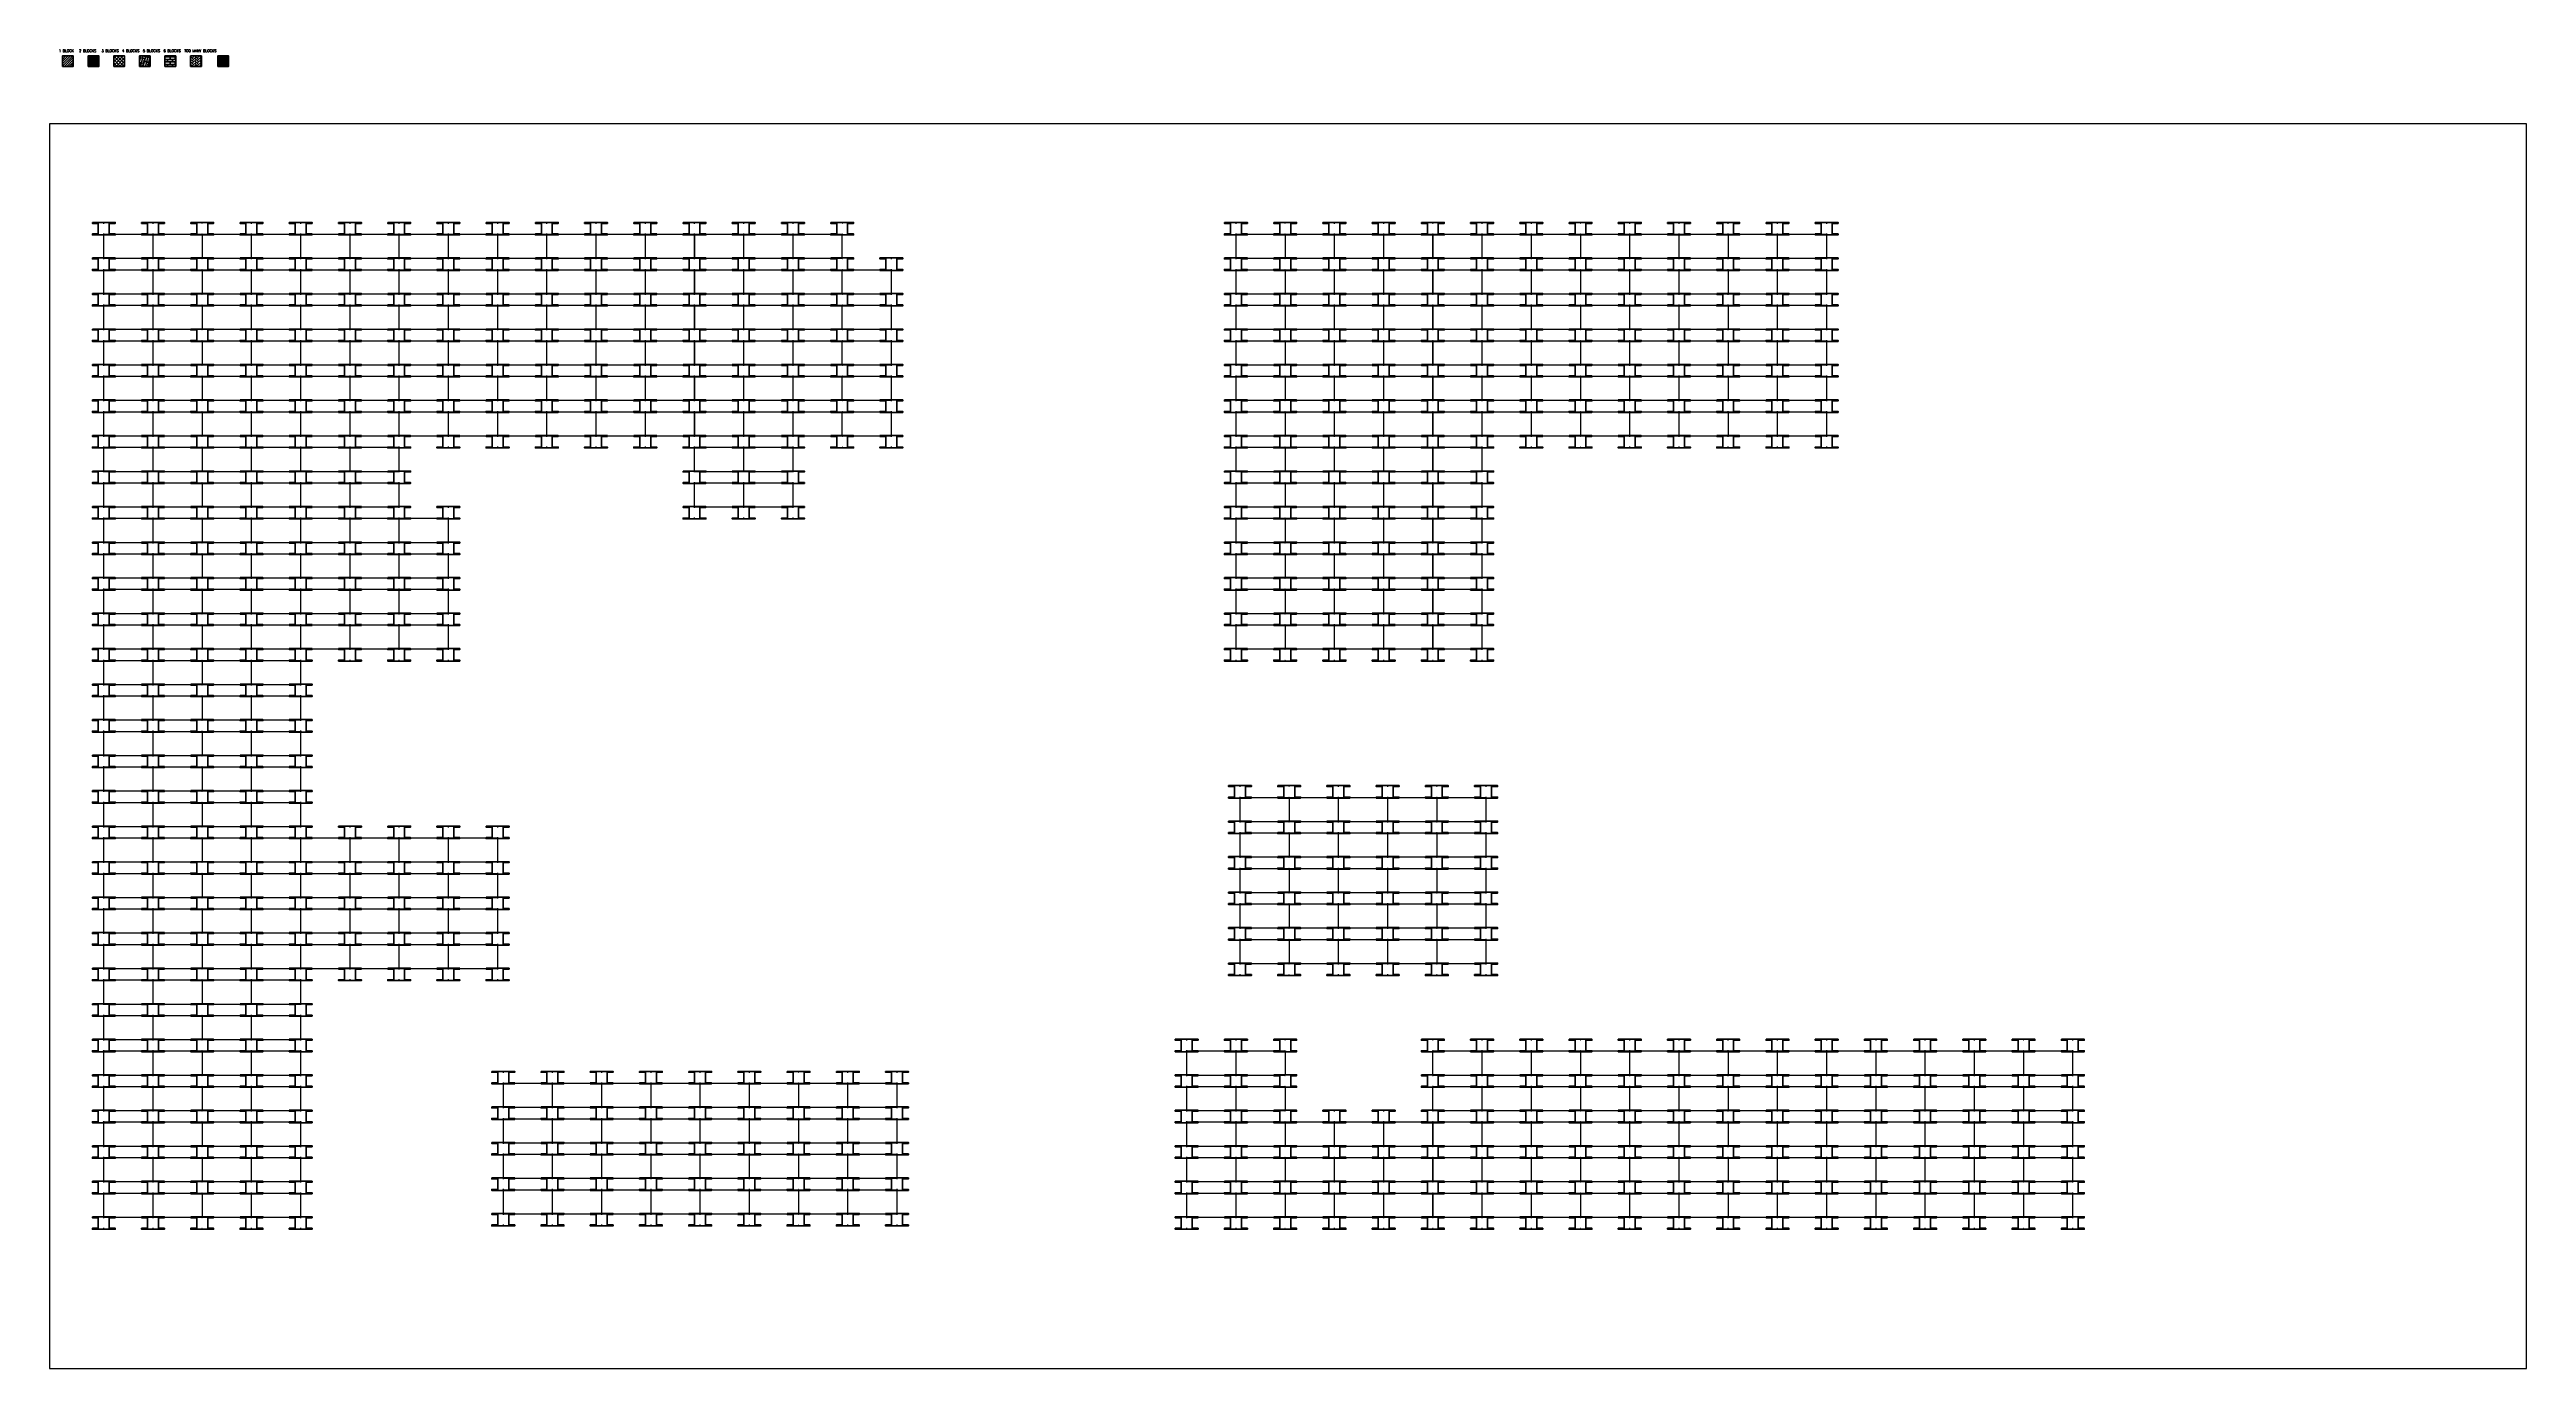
# Model space of a CAD drawing. Header units: inches. Extents: x 4487 to 8387, y 819 to 2897.
import ezdxf

# ---------------------------------------------------------------- set-up
doc = ezdxf.new("R2010")
doc.units = ezdxf.units.IN
doc.header["$LTSCALE"] = 50
doc.header["$MEASUREMENT"] = 0
for name, color, linetype, lineweight in [('E-PANELS', 140, 'Continuous', 30), ('E3-ECOFEET', 254, 'Continuous', 35), ('HATCH 1', 5, 'Continuous', 35), ('HATCH 2', 140, 'Continuous', 35), ('HATCH 3', 30, 'Continuous', 35), ('HATCH 4', 200, 'Continuous', 35), ('HATCH 5', 2, 'Continuous', 35), ('HATCH 6', 100, 'Continuous', 35), ('HATCH 7', 20, 'Continuous', 35)]:
    doc.layers.add(name, color=color, linetype=linetype, lineweight=lineweight)
doc.layers.add('EF3 TEXT', color=7, linetype='Continuous', plot=False)
doc.layers.add('IFI PERIMETER', color=231, linetype='FENCE')
doc.styles.add('mytext', font='romans.shx')
doc.styles.get("Standard").update_dxf_attribs({"font": 'arial.ttf'})
doc.linetypes.add('FENCE', pattern='A,0.5,-0.1,["X",Standard,S=0.1,R=0,X=-0.035,Y=-0.05],-0.1', length=0.7)

# ---------------------------------------------------------------- blocks, each defined once
blk = doc.blocks.new('*U10')
at = {"layer": 'HATCH 1'}
h = blk.add_hatch(dxfattribs=at)
h.set_pattern_fill('ANSI31', color=256, scale=20)
h.set_pattern_definition([(45, (-119.168, -90.9187), (-1.767767, 1.767767), [])])
h.paths.add_polyline_path([(-8.5, -8.25), (8.5, -8.25), (8.5, 8.25), (-8.5, 8.25)])
blk.add_lwpolyline([(-8.5, -8.25), (8.5, -8.25), (8.5, 8.25), (-8.5, 8.25)], close=True, dxfattribs=at)
blk = doc.blocks.new('*U11')
at = {"layer": 'HATCH 2'}
h = blk.add_hatch(dxfattribs=at)
h.set_pattern_fill('ANSI36', color=256, scale=15, angle=90)
h.set_pattern_definition([(135, (-119.168, -90.9187), (-3.64602, 0.994369), [4.6875, -0.9375, 0, -0.9375])])
h.paths.add_polyline_path([(-8.5, -8.25), (8.5, -8.25), (8.5, 8.25), (-8.5, 8.25)])
blk.add_lwpolyline([(-8.5, -8.25), (8.5, -8.25), (8.5, 8.25), (-8.5, 8.25)], close=True, dxfattribs=at)
blk = doc.blocks.new('EF3_HATCH_3')
at = {"layer": 'HATCH 3'}
h = blk.add_hatch(dxfattribs=at)
h.set_pattern_fill('ANSI37', color=256, scale=30)
h.set_pattern_definition([(45, (-119.168, -90.9187), (-2.65165, 2.65165), []), (135, (-119.168, -90.9187), (-2.65165, -2.65165), [])])
h.paths.add_polyline_path([(-8.5, -8.25), (8.5, -8.25), (8.5, 8.25), (-8.5, 8.25)])
blk.add_lwpolyline([(-8.5, -8.25), (8.5, -8.25), (8.5, 8.25), (-8.5, 8.25)], close=True, dxfattribs=at)
blk = doc.blocks.new('*U12')
at = {"layer": 'HATCH 4'}
h = blk.add_hatch(dxfattribs=at)
h.set_pattern_fill('ANSI38', color=256, scale=30, angle=30)
h.set_pattern_definition([(75, (-119.168, -90.9187), (-3.62222, 0.97057), []), (165, (-119.168, -90.9187), (-8.215015, -1.68108), [9.375, -5.625])])
h.paths.add_polyline_path([(-8.5, -8.25), (8.5, -8.25), (8.5, 8.25), (-8.5, 8.25)])
blk.add_lwpolyline([(-8.5, -8.25), (8.5, -8.25), (8.5, 8.25), (-8.5, 8.25)], close=True, dxfattribs=at)
blk = doc.blocks.new('EF3_HATCH_5')
at = {"layer": 'HATCH 5'}
h = blk.add_hatch(dxfattribs=at)
h.set_pattern_fill('AR-B816', color=256, scale=0.5)
h.set_pattern_definition([(0, (-119.168, -90.9187), (0, 4), []), (90, (-119.168, -90.9187), (-4, 4), [4, -4])])
h.paths.add_polyline_path([(-8.5, -8.25), (8.5, -8.25), (8.5, 8.25), (-8.5, 8.25)])
blk.add_lwpolyline([(-8.5, -8.25), (8.5, -8.25), (8.5, 8.25), (-8.5, 8.25)], close=True, dxfattribs=at)
blk = doc.blocks.new('EF3_HATCH_6')
at = {"layer": 'HATCH 6'}
h = blk.add_hatch(dxfattribs=at)
h.set_pattern_fill('AR-HBONE', color=256, scale=0.7)
h.set_pattern_definition([(45, (-119.168, -90.9187), (3e-16, 3.9598), [8.4, -2.8]), (135, (-117.188, -88.9388), (3e-16, 3.9598), [8.4, -2.8])])
h.paths.add_polyline_path([(-8.5, -8.25), (8.5, -8.25), (8.5, 8.25), (-8.5, 8.25)])
blk.add_lwpolyline([(-8.5, -8.25), (8.5, -8.25), (8.5, 8.25), (-8.5, 8.25)], close=True, dxfattribs=at)
blk = doc.blocks.new('EF3_HATCH_7')
at = {"layer": 'HATCH 7'}
h = blk.add_hatch(color=256, dxfattribs=at)
h.dxf.hatch_style = 1
h.paths.add_polyline_path([(-8.5, -8.25), (8.5, -8.25), (8.5, 8.25), (-8.5, 8.25)])
blk.add_lwpolyline([(-8.5, -8.25), (8.5, -8.25), (8.5, 8.25), (-8.5, 8.25)], close=True, dxfattribs=at)
blk = doc.blocks.new('EF3 HATCH AND TEXT')
at = {"layer": 'HATCH 1'}
blk.add_blockref('*U10', (17.3, -21.2), dxfattribs=at)
at = {"layer": 'HATCH 2'}
blk.add_blockref('*U11', (57.6, -21.2), dxfattribs=at)
at = {"layer": 'HATCH 3'}
blk.add_blockref('EF3_HATCH_3', (98, -21.2), dxfattribs=at)
at = {"layer": 'HATCH 4'}
blk.add_blockref('*U12', (138.3, -21.2), dxfattribs=at)
at = {"layer": 'HATCH 5'}
blk.add_blockref('EF3_HATCH_5', (178.7, -21.2), dxfattribs=at)
at = {"layer": 'HATCH 6'}
blk.add_blockref('EF3_HATCH_6', (219, -21.2), dxfattribs=at)
at = {"layer": 'HATCH 7'}
blk.add_blockref('EF3_HATCH_7', (261.7, -21.2), dxfattribs=at)
at = {"layer": 'EF3 TEXT', "insert": (3, -2.9), "char_height": 4, "attachment_point": 1, "style": 'mytext'}
blk.add_mtext_dynamic_manual_height_columns('1 BLOCK   2 BLOCKS   3 BLOCKS  4 BLOCKS  5 BLOCKS  6 BLOCKS  TOO MANY BLOCKS', width=339.17, gutter_width=450.2, heights=[0], dxfattribs=at)
blk = doc.blocks.new('JA 320W 10DEG')
at = {"layer": 'E-PANELS'}
blk.add_lwpolyline([(0, 0), (77.01, 0), (77.01, -38.44), (0, -38.44)], close=True, dxfattribs=at)
blk = doc.blocks.new('*U1')
at = {"layer": 'E3-ECOFEET', "color": 5}
for points in [[(0, 0), (0, -1.5), (9.4, -1.5), (9.4, -18.1), (0, -18.1), (0, -19.6), (36, -19.6), (36, -18.1), (26.6, -18.1), (26.6, -1.5), (36, -1.5), (36, 0), (0, 0)], [(8.8, -8.1), (8.9, -8.1)]]:
    blk.add_lwpolyline(points, dxfattribs=at)
at = {"layer": 'E3-ECOFEET'}
for points in [[(17.2, -1), (17.7, -1), (17.7, -0.5)], [(17.2, -18.5), (17.7, -18.5), (17.7, -19)], [(18.2, -0.5), (18.2, -1), (18.7, -1)], [(18.2, -19), (18.2, -18.5), (18.7, -18.5)]]:
    blk.add_lwpolyline(points, dxfattribs=at)

msp = doc.modelspace()

# ---------------------------------------------------------------- linework, layer by layer
at = {"layer": 'IFI PERIMETER'}
msp.add_lwpolyline([(8387.3, 2779.4), (4487.1, 2779.4), (4487.1, 819.1), (8387.3, 819.1)], close=True, dxfattribs=at)

# ---------------------------------------------------------------- block references
at = {"layer": 'E-PANELS'}
for p in [(4572.8, 2605.7), (4650.3, 2605.7), (4727.8, 2605.7), (4805.3, 2605.7), (4882.8, 2605.7), (4960.3, 2605.7), (5037.8, 2605.7), (5115.3, 2605.7), (5192.8, 2605.7), (5270.4, 2605.7), (5347.9, 2605.7), (5425.4, 2605.7), (5502.9, 2605.7), (5580.4, 2605.7), (5657.9, 2605.7), (6355.5, 2605.7), (6433, 2605.7), (6510.5, 2605.7), (6588, 2605.7), (6665.5, 2605.7), (6743, 2605.7), (6820.6, 2605.7), (6898.1, 2605.7), (6975.6, 2605.7), (7053.1, 2605.7), (7130.6, 2605.7), (7208.1, 2605.7), (4572.8, 2549.8), (4650.3, 2549.8), (4727.8, 2549.8), (4805.3, 2549.8), (4882.8, 2549.8), (4960.3, 2549.8), (5037.8, 2549.8), (5115.3, 2549.8), (5192.8, 2549.8), (5270.4, 2549.8), (5347.9, 2549.8), (5425.4, 2549.8), (5502.9, 2549.8), (5580.4, 2549.8), (5657.9, 2549.8), (5735.4, 2549.8), (6355.5, 2549.8), (6433, 2549.8), (6510.5, 2549.8), (6588, 2549.8), (6665.5, 2549.8), (6743, 2549.8), (6820.6, 2549.8), (6898.1, 2549.8), (6975.6, 2549.8), (7053.1, 2549.8), (7130.6, 2549.8), (7208.1, 2549.8), (4572.8, 2493.8), (4650.3, 2493.8), (4727.8, 2493.8), (4805.3, 2493.8), (4882.8, 2493.8), (4960.3, 2493.8), (5037.8, 2493.8), (5115.3, 2493.8), (5192.8, 2493.8), (5270.4, 2493.8), (5347.9, 2493.8), (5425.4, 2493.8), (5502.9, 2493.8), (5580.4, 2493.8), (5657.9, 2493.8), (5735.4, 2493.8), (6355.5, 2493.8), (6433, 2493.8), (6510.5, 2493.8), (6588, 2493.8), (6665.5, 2493.8), (6743, 2493.8), (6820.6, 2493.8), (6898.1, 2493.8), (6975.6, 2493.8), (7053.1, 2493.8), (7130.6, 2493.8), (7208.1, 2493.8), (4572.8, 2437.9), (4650.3, 2437.9), (4727.8, 2437.9), (4805.3, 2437.9), (4882.8, 2437.9), (4960.3, 2437.9), (5037.8, 2437.9), (5115.3, 2437.9), (5192.8, 2437.9), (5270.4, 2437.9), (5347.9, 2437.9), (5425.4, 2437.9), (5502.9, 2437.9), (5580.4, 2437.9), (5657.9, 2437.9), (5735.4, 2437.9), (6355.5, 2437.9), (6433, 2437.9), (6510.5, 2437.9), (6588, 2437.9), (6665.5, 2437.9), (6743, 2437.9), (6820.6, 2437.9), (6898.1, 2437.9), (6975.6, 2437.9), (7053.1, 2437.9), (7130.6, 2437.9), (7208.1, 2437.9), (4572.8, 2382), (4650.3, 2382), (4727.8, 2382), (4805.3, 2382), (4882.8, 2382), (4960.3, 2382), (5037.8, 2382), (5115.3, 2382), (5192.8, 2382), (5270.4, 2382), (5347.9, 2382), (5425.4, 2382), (5502.9, 2382), (5580.4, 2382), (5657.9, 2382), (5735.4, 2382), (6355.5, 2382), (6433, 2382), (6510.5, 2382), (6588, 2382), (6665.5, 2382), (6743, 2382), (6820.6, 2382), (6898.1, 2382), (6975.6, 2382), (7053.1, 2382), (7130.6, 2382), (7208.1, 2382), (4572.8, 2326), (4650.3, 2326), (4727.8, 2326), (4805.3, 2326), (4882.8, 2326), (4960.3, 2326), (5037.8, 2326), (5115.3, 2326), (5192.8, 2326), (5270.4, 2326), (5347.9, 2326), (5425.4, 2326), (5502.9, 2326), (5580.4, 2326), (5657.9, 2326), (5735.4, 2326), (6355.5, 2326), (6433, 2326), (6510.5, 2326), (6588, 2326), (6665.5, 2326), (6743, 2326), (6820.6, 2326), (6898.1, 2326), (6975.6, 2326), (7053.1, 2326), (7130.6, 2326), (7208.1, 2326), (4572.8, 2270.1), (4650.3, 2270.1), (4727.8, 2270.1), (4805.3, 2270.1), (4882.8, 2270.1), (4960.3, 2270.1), (5502.9, 2270.1), (5580.4, 2270.1), (6355.5, 2270.1), (6433, 2270.1), (6510.5, 2270.1), (6588, 2270.1), (6665.5, 2270.1), (4572.8, 2214.2), (4650.3, 2214.2), (4727.8, 2214.2), (4805.3, 2214.2), (4882.8, 2214.2), (4960.3, 2214.2), (5502.9, 2214.2), (5580.4, 2214.2), (6355.5, 2214.2), (6433, 2214.2), (6510.5, 2214.2), (6588, 2214.2), (6665.5, 2214.2), (4572.8, 2158.2), (4650.3, 2158.2), (4727.8, 2158.2), (4805.3, 2158.2), (4882.8, 2158.2), (4960.3, 2158.2), (5037.8, 2158.2), (6355.5, 2158.2), (6433, 2158.2), (6510.5, 2158.2), (6588, 2158.2), (6665.5, 2158.2), (4572.8, 2102.3), (4650.3, 2102.3), (4727.8, 2102.3), (4805.3, 2102.3), (4882.8, 2102.3), (4960.3, 2102.3), (5037.8, 2102.3), (6355.5, 2102.3), (6433, 2102.3), (6510.5, 2102.3), (6588, 2102.3), (6665.5, 2102.3), (4572.8, 2046.4), (4650.3, 2046.4), (4727.8, 2046.4), (4805.3, 2046.4), (4882.8, 2046.4), (4960.3, 2046.4), (5037.8, 2046.4), (6355.5, 2046.4), (6433, 2046.4), (6510.5, 2046.4), (6588, 2046.4), (6665.5, 2046.4), (4572.8, 1990.4), (4650.3, 1990.4), (4727.8, 1990.4), (4805.3, 1990.4), (4882.8, 1990.4), (4960.3, 1990.4), (5037.8, 1990.4), (6355.5, 1990.4), (6433, 1990.4), (6510.5, 1990.4), (6588, 1990.4), (6665.5, 1990.4), (4572.8, 1934.5), (4650.3, 1934.5), (4727.8, 1934.5), (4805.3, 1934.5), (4572.8, 1878.6), (4650.3, 1878.6), (4727.8, 1878.6), (4805.3, 1878.6), (4572.8, 1822.6), (4650.3, 1822.6), (4727.8, 1822.6), (4805.3, 1822.6), (4572.8, 1766.7), (4650.3, 1766.7), (4727.8, 1766.7), (4805.3, 1766.7), (6361.8, 1718.7), (6439.4, 1718.7), (6516.9, 1718.7), (6594.4, 1718.7), (6671.9, 1718.7), (4572.8, 1710.8), (4650.3, 1710.8), (4727.8, 1710.8), (4805.3, 1710.8), (4572.8, 1654.8), (4650.3, 1654.8), (4727.8, 1654.8), (4805.3, 1654.8), (4882.8, 1654.8), (4960.3, 1654.8), (5037.8, 1654.8), (5115.3, 1654.8), (6361.8, 1662.8), (6439.4, 1662.8), (6516.9, 1662.8), (6594.4, 1662.8), (6671.9, 1662.8), (6361.8, 1606.9), (6439.4, 1606.9), (6516.9, 1606.9), (6594.4, 1606.9), (6671.9, 1606.9), (4572.8, 1598.9), (4650.3, 1598.9), (4727.8, 1598.9), (4805.3, 1598.9), (4882.8, 1598.9), (4960.3, 1598.9), (5037.8, 1598.9), (5115.3, 1598.9), (4572.8, 1543), (4650.3, 1543), (4727.8, 1543), (4805.3, 1543), (4882.8, 1543), (4960.3, 1543), (5037.8, 1543), (5115.3, 1543), (6361.8, 1550.9), (6439.4, 1550.9), (6516.9, 1550.9), (6594.4, 1550.9), (6671.9, 1550.9), (4572.8, 1487), (4650.3, 1487), (4727.8, 1487), (4805.3, 1487), (4882.8, 1487), (4960.3, 1487), (5037.8, 1487), (5115.3, 1487), (6361.8, 1495), (6439.4, 1495), (6516.9, 1495), (6594.4, 1495), (6671.9, 1495), (4572.8, 1431.1), (4650.3, 1431.1), (4727.8, 1431.1), (4805.3, 1431.1), (4572.8, 1375.2), (4650.3, 1375.2), (4727.8, 1375.2), (4805.3, 1375.2), (4572.8, 1319.2), (4650.3, 1319.2), (4727.8, 1319.2), (4805.3, 1319.2), (6278, 1319.2), (6355.5, 1319.2), (6665.5, 1319.2), (6743, 1319.2), (6820.6, 1319.2), (6898.1, 1319.2), (6975.6, 1319.2), (7053.1, 1319.2), (7130.6, 1319.2), (7208.1, 1319.2), (7285.6, 1319.2), (7363.1, 1319.2), (7440.6, 1319.2), (7518.1, 1319.2), (7595.7, 1319.2), (4572.8, 1263.3), (4650.3, 1263.3), (4727.8, 1263.3), (4805.3, 1263.3), (5201.7, 1268.5), (5279.2, 1268.5), (5356.7, 1268.5), (5434.3, 1268.5), (5511.8, 1268.5), (5589.3, 1268.5), (5666.8, 1268.5), (5744.3, 1268.5), (6278, 1263.3), (6355.5, 1263.3), (6665.5, 1263.3), (6743, 1263.3), (6820.6, 1263.3), (6898.1, 1263.3), (6975.6, 1263.3), (7053.1, 1263.3), (7130.6, 1263.3), (7208.1, 1263.3), (7285.6, 1263.3), (7363.1, 1263.3), (7440.6, 1263.3), (7518.1, 1263.3), (7595.7, 1263.3), (5201.7, 1212.6), (5279.2, 1212.6), (5356.7, 1212.6), (5434.3, 1212.6), (5511.8, 1212.6), (5589.3, 1212.6), (5666.8, 1212.6), (5744.3, 1212.6), (4572.8, 1207.4), (4650.3, 1207.4), (4727.8, 1207.4), (4805.3, 1207.4), (6278, 1207.4), (6355.5, 1207.4), (6433, 1207.4), (6510.5, 1207.4), (6588, 1207.4), (6665.5, 1207.4), (6743, 1207.4), (6820.6, 1207.4), (6898.1, 1207.4), (6975.6, 1207.4), (7053.1, 1207.4), (7130.6, 1207.4), (7208.1, 1207.4), (7285.6, 1207.4), (7363.1, 1207.4), (7440.6, 1207.4), (7518.1, 1207.4), (7595.7, 1207.4), (4572.8, 1151.4), (4650.3, 1151.4), (4727.8, 1151.4), (4805.3, 1151.4), (5201.7, 1156.7), (5279.2, 1156.7), (5356.7, 1156.7), (5434.3, 1156.7), (5511.8, 1156.7), (5589.3, 1156.7), (5666.8, 1156.7), (5744.3, 1156.7), (6278, 1151.4), (6355.5, 1151.4), (6433, 1151.4), (6510.5, 1151.4), (6588, 1151.4), (6665.5, 1151.4), (6743, 1151.4), (6820.6, 1151.4), (6898.1, 1151.4), (6975.6, 1151.4), (7053.1, 1151.4), (7130.6, 1151.4), (7208.1, 1151.4), (7285.6, 1151.4), (7363.1, 1151.4), (7440.6, 1151.4), (7518.1, 1151.4), (7595.7, 1151.4), (4572.8, 1095.5), (4650.3, 1095.5), (4727.8, 1095.5), (4805.3, 1095.5), (5201.7, 1100.7), (5279.2, 1100.7), (5356.7, 1100.7), (5434.3, 1100.7), (5511.8, 1100.7), (5589.3, 1100.7), (5666.8, 1100.7), (5744.3, 1100.7), (6278, 1095.5), (6355.5, 1095.5), (6433, 1095.5), (6510.5, 1095.5), (6588, 1095.5), (6665.5, 1095.5), (6743, 1095.5), (6820.6, 1095.5), (6898.1, 1095.5), (6975.6, 1095.5), (7053.1, 1095.5), (7130.6, 1095.5), (7208.1, 1095.5), (7285.6, 1095.5), (7363.1, 1095.5), (7440.6, 1095.5), (7518.1, 1095.5), (7595.7, 1095.5)]:
    msp.add_blockref('JA 320W 10DEG', p, dxfattribs=at)
at = {"layer": 'E3-ECOFEET'}
for p in [(4554.5, 2624.2), (4632, 2624.2), (4709.5, 2624.2), (4787, 2624.2), (4864.6, 2624.2), (4942.1, 2624.2), (5019.6, 2624.2), (5097.1, 2624.2), (5174.6, 2624.2), (5252.1, 2624.2), (5329.6, 2624.2), (5407.1, 2624.2), (5484.6, 2624.2), (5562.1, 2624.2), (5639.7, 2624.2), (5717.2, 2624.2), (6337.2, 2624.2), (6414.8, 2624.2), (6492.3, 2624.2), (6569.8, 2624.2), (6647.3, 2624.2), (6724.8, 2624.2), (6802.3, 2624.2), (6879.8, 2624.2), (6957.3, 2624.2), (7034.8, 2624.2), (7112.3, 2624.2), (7189.9, 2624.2), (7267.4, 2624.2), (4554.5, 2568.3), (4632, 2568.3), (4709.5, 2568.3), (4787, 2568.3), (4864.6, 2568.3), (4942.1, 2568.3), (5019.6, 2568.3), (5097.1, 2568.3), (5174.6, 2568.3), (5252.1, 2568.3), (5329.6, 2568.3), (5407.1, 2568.3), (5484.6, 2568.3), (5562.1, 2568.3), (5639.7, 2568.3), (5717.2, 2568.3), (5794.7, 2568.3), (6337.2, 2568.3), (6414.8, 2568.3), (6492.3, 2568.3), (6569.8, 2568.3), (6647.3, 2568.3), (6724.8, 2568.3), (6802.3, 2568.3), (6879.8, 2568.3), (6957.3, 2568.3), (7034.8, 2568.3), (7112.3, 2568.3), (7189.9, 2568.3), (7267.4, 2568.3), (4554.5, 2512.4), (4632, 2512.4), (4709.5, 2512.4), (4787, 2512.4), (4864.6, 2512.4), (4942.1, 2512.4), (5019.6, 2512.4), (5097.1, 2512.4), (5174.6, 2512.4), (5252.1, 2512.4), (5329.6, 2512.4), (5407.1, 2512.4), (5484.6, 2512.4), (5562.1, 2512.4), (5639.7, 2512.4), (5717.2, 2512.4), (5794.7, 2512.4), (6337.2, 2512.4), (6414.8, 2512.4), (6492.3, 2512.4), (6569.8, 2512.4), (6647.3, 2512.4), (6724.8, 2512.4), (6802.3, 2512.4), (6879.8, 2512.4), (6957.3, 2512.4), (7034.8, 2512.4), (7112.3, 2512.4), (7189.9, 2512.4), (7267.4, 2512.4), (4554.5, 2456.4), (4632, 2456.4), (4709.5, 2456.4), (4787, 2456.4), (4864.6, 2456.4), (4942.1, 2456.4), (5019.6, 2456.4), (5097.1, 2456.4), (5174.6, 2456.4), (5252.1, 2456.4), (5329.6, 2456.4), (5407.1, 2456.4), (5484.6, 2456.4), (5562.1, 2456.4), (5639.7, 2456.4), (5717.2, 2456.4), (5794.7, 2456.4), (6337.2, 2456.4), (6414.8, 2456.4), (6492.3, 2456.4), (6569.8, 2456.4), (6647.3, 2456.4), (6724.8, 2456.4), (6802.3, 2456.4), (6879.8, 2456.4), (6957.3, 2456.4), (7034.8, 2456.4), (7112.3, 2456.4), (7189.9, 2456.4), (7267.4, 2456.4), (4554.5, 2400.5), (4632, 2400.5), (4709.5, 2400.5), (4787, 2400.5), (4864.6, 2400.5), (4942.1, 2400.5), (5019.6, 2400.5), (5097.1, 2400.5), (5174.6, 2400.5), (5252.1, 2400.5), (5329.6, 2400.5), (5407.1, 2400.5), (5484.6, 2400.5), (5562.1, 2400.5), (5639.7, 2400.5), (5717.2, 2400.5), (5794.7, 2400.5), (6337.2, 2400.5), (6414.8, 2400.5), (6492.3, 2400.5), (6569.8, 2400.5), (6647.3, 2400.5), (6724.8, 2400.5), (6802.3, 2400.5), (6879.8, 2400.5), (6957.3, 2400.5), (7034.8, 2400.5), (7112.3, 2400.5), (7189.9, 2400.5), (7267.4, 2400.5), (4554.5, 2344.6), (4632, 2344.6), (4709.5, 2344.6), (4787, 2344.6), (4864.6, 2344.6), (4942.1, 2344.6), (5019.6, 2344.6), (5097.1, 2344.6), (5174.6, 2344.6), (5252.1, 2344.6), (5329.6, 2344.6), (5407.1, 2344.6), (5484.6, 2344.6), (5562.1, 2344.6), (5639.7, 2344.6), (5717.2, 2344.6), (5794.7, 2344.6), (6337.2, 2344.6), (6414.8, 2344.6), (6492.3, 2344.6), (6569.8, 2344.6), (6647.3, 2344.6), (6724.8, 2344.6), (6802.3, 2344.6), (6879.8, 2344.6), (6957.3, 2344.6), (7034.8, 2344.6), (7112.3, 2344.6), (7189.9, 2344.6), (7267.4, 2344.6), (4554.5, 2288.6), (4632, 2288.6), (4709.5, 2288.6), (4787, 2288.6), (4864.6, 2288.6), (4942.1, 2288.6), (5019.6, 2288.6), (5097.1, 2288.6), (5174.6, 2288.6), (5252.1, 2288.6), (5329.6, 2288.6), (5407.1, 2288.6), (5484.6, 2288.6), (5562.1, 2288.6), (5639.7, 2288.6), (5717.2, 2288.6), (5794.7, 2288.6), (6337.2, 2288.6), (6414.8, 2288.6), (6492.3, 2288.6), (6569.8, 2288.6), (6647.3, 2288.6), (6724.8, 2288.6), (6802.3, 2288.6), (6879.8, 2288.6), (6957.3, 2288.6), (7034.8, 2288.6), (7112.3, 2288.6), (7189.9, 2288.6), (7267.4, 2288.6), (4554.5, 2232.7), (4632, 2232.7), (4709.5, 2232.7), (4787, 2232.7), (4864.6, 2232.7), (4942.1, 2232.7), (5019.6, 2232.7), (5484.6, 2232.7), (5562.1, 2232.7), (5639.7, 2232.7), (6337.2, 2232.7), (6414.8, 2232.7), (6492.3, 2232.7), (6569.8, 2232.7), (6647.3, 2232.7), (6724.8, 2232.7), (4554.5, 2176.8), (4632, 2176.8), (4709.5, 2176.8), (4787, 2176.8), (4864.6, 2176.8), (4942.1, 2176.8), (5019.6, 2176.8), (5097.1, 2176.8), (5484.6, 2176.8), (5562.1, 2176.8), (5639.7, 2176.8), (6337.2, 2176.8), (6414.8, 2176.8), (6492.3, 2176.8), (6569.8, 2176.8), (6647.3, 2176.8), (6724.8, 2176.8), (4554.5, 2120.8), (4632, 2120.8), (4709.5, 2120.8), (4787, 2120.8), (4864.6, 2120.8), (4942.1, 2120.8), (5019.6, 2120.8), (5097.1, 2120.8), (6337.2, 2120.8), (6414.8, 2120.8), (6492.3, 2120.8), (6569.8, 2120.8), (6647.3, 2120.8), (6724.8, 2120.8), (4554.5, 2064.9), (4632, 2064.9), (4709.5, 2064.9), (4787, 2064.9), (4864.6, 2064.9), (4942.1, 2064.9), (5019.6, 2064.9), (5097.1, 2064.9), (6337.2, 2064.9), (6414.8, 2064.9), (6492.3, 2064.9), (6569.8, 2064.9), (6647.3, 2064.9), (6724.8, 2064.9), (4554.5, 2009), (4632, 2009), (4709.5, 2009), (4787, 2009), (4864.6, 2009), (4942.1, 2009), (5019.6, 2009), (5097.1, 2009), (6337.2, 2009), (6414.8, 2009), (6492.3, 2009), (6569.8, 2009), (6647.3, 2009), (6724.8, 2009), (4554.5, 1953), (4632, 1953), (4709.5, 1953), (4787, 1953), (4864.6, 1953), (4942.1, 1953), (5019.6, 1953), (5097.1, 1953), (6337.2, 1953), (6414.8, 1953), (6492.3, 1953), (6569.8, 1953), (6647.3, 1953), (6724.8, 1953), (4554.5, 1897.1), (4632, 1897.1), (4709.5, 1897.1), (4787, 1897.1), (4864.6, 1897.1), (4554.5, 1841.2), (4632, 1841.2), (4709.5, 1841.2), (4787, 1841.2), (4864.6, 1841.2), (4554.5, 1785.2), (4632, 1785.2), (4709.5, 1785.2), (4787, 1785.2), (4864.6, 1785.2), (4554.5, 1729.3), (4632, 1729.3), (4709.5, 1729.3), (4787, 1729.3), (4864.6, 1729.3), (6343.6, 1737.2), (6421.1, 1737.2), (6498.6, 1737.2), (6576.1, 1737.2), (6653.6, 1737.2), (6731.1, 1737.2), (6343.6, 1681.3), (6421.1, 1681.3), (6498.6, 1681.3), (6576.1, 1681.3), (6653.6, 1681.3), (6731.1, 1681.3), (4554.5, 1673.4), (4632, 1673.4), (4709.5, 1673.4), (4787, 1673.4), (4864.6, 1673.4), (4942.1, 1673.4), (5019.6, 1673.4), (5097.1, 1673.4), (5174.6, 1673.4), (4554.5, 1617.4), (4632, 1617.4), (4709.5, 1617.4), (4787, 1617.4), (4864.6, 1617.4), (4942.1, 1617.4), (5019.6, 1617.4), (5097.1, 1617.4), (5174.6, 1617.4), (6343.6, 1625.4), (6421.1, 1625.4), (6498.6, 1625.4), (6576.1, 1625.4), (6653.6, 1625.4), (6731.1, 1625.4), (4554.5, 1561.5), (4632, 1561.5), (4709.5, 1561.5), (4787, 1561.5), (4864.6, 1561.5), (4942.1, 1561.5), (5019.6, 1561.5), (5097.1, 1561.5), (5174.6, 1561.5), (6343.6, 1569.4), (6421.1, 1569.4), (6498.6, 1569.4), (6576.1, 1569.4), (6653.6, 1569.4), (6731.1, 1569.4), (4554.5, 1505.6), (4632, 1505.6), (4709.5, 1505.6), (4787, 1505.6), (4864.6, 1505.6), (4942.1, 1505.6), (5019.6, 1505.6), (5097.1, 1505.6), (5174.6, 1505.6), (6343.6, 1513.5), (6421.1, 1513.5), (6498.6, 1513.5), (6576.1, 1513.5), (6653.6, 1513.5), (6731.1, 1513.5), (4554.5, 1449.6), (4632, 1449.6), (4709.5, 1449.6), (4787, 1449.6), (4864.6, 1449.6), (4942.1, 1449.6), (5019.6, 1449.6), (5097.1, 1449.6), (5174.6, 1449.6), (6343.6, 1457.6), (6421.1, 1457.6), (6498.6, 1457.6), (6576.1, 1457.6), (6653.6, 1457.6), (6731.1, 1457.6), (4554.5, 1393.7), (4632, 1393.7), (4709.5, 1393.7), (4787, 1393.7), (4864.6, 1393.7), (4554.5, 1337.7), (4632, 1337.7), (4709.5, 1337.7), (4787, 1337.7), (4864.6, 1337.7), (6259.7, 1337.7), (6337.2, 1337.7), (6414.8, 1337.7), (6647.3, 1337.7), (6724.8, 1337.7), (6802.3, 1337.7), (6879.8, 1337.7), (6957.3, 1337.7), (7034.8, 1337.7), (7112.3, 1337.7), (7189.9, 1337.7), (7267.4, 1337.7), (7344.9, 1337.7), (7422.4, 1337.7), (7499.9, 1337.7), (7577.4, 1337.7), (7654.9, 1337.7), (5183.5, 1287.1), (5261, 1287.1), (5338.5, 1287.1), (5416, 1287.1), (5493.5, 1287.1), (5571, 1287.1), (5648.5, 1287.1), (5726, 1287.1), (5803.6, 1287.1), (4554.5, 1281.8), (4632, 1281.8), (4709.5, 1281.8), (4787, 1281.8), (4864.6, 1281.8), (6259.7, 1281.8), (6337.2, 1281.8), (6414.8, 1281.8), (6647.3, 1281.8), (6724.8, 1281.8), (6802.3, 1281.8), (6879.8, 1281.8), (6957.3, 1281.8), (7034.8, 1281.8), (7112.3, 1281.8), (7189.9, 1281.8), (7267.4, 1281.8), (7344.9, 1281.8), (7422.4, 1281.8), (7499.9, 1281.8), (7577.4, 1281.8), (7654.9, 1281.8), (4554.5, 1225.9), (4632, 1225.9), (4709.5, 1225.9), (4787, 1225.9), (4864.6, 1225.9), (5183.5, 1231.1), (5261, 1231.1), (5338.5, 1231.1), (5416, 1231.1), (5493.5, 1231.1), (5571, 1231.1), (5648.5, 1231.1), (5726, 1231.1), (5803.6, 1231.1), (6259.7, 1225.9), (6337.2, 1225.9), (6414.8, 1225.9), (6492.3, 1225.9), (6569.8, 1225.9), (6647.3, 1225.9), (6724.8, 1225.9), (6802.3, 1225.9), (6879.8, 1225.9), (6957.3, 1225.9), (7034.8, 1225.9), (7112.3, 1225.9), (7189.9, 1225.9), (7267.4, 1225.9), (7344.9, 1225.9), (7422.4, 1225.9), (7499.9, 1225.9), (7577.4, 1225.9), (7654.9, 1225.9), (5183.5, 1175.2), (5261, 1175.2), (5338.5, 1175.2), (5416, 1175.2), (5493.5, 1175.2), (5571, 1175.2), (5648.5, 1175.2), (5726, 1175.2), (5803.6, 1175.2), (4554.5, 1169.9), (4632, 1169.9), (4709.5, 1169.9), (4787, 1169.9), (4864.6, 1169.9), (6259.7, 1169.9), (6337.2, 1169.9), (6414.8, 1169.9), (6492.3, 1169.9), (6569.8, 1169.9), (6647.3, 1169.9), (6724.8, 1169.9), (6802.3, 1169.9), (6879.8, 1169.9), (6957.3, 1169.9), (7034.8, 1169.9), (7112.3, 1169.9), (7189.9, 1169.9), (7267.4, 1169.9), (7344.9, 1169.9), (7422.4, 1169.9), (7499.9, 1169.9), (7577.4, 1169.9), (7654.9, 1169.9), (4554.5, 1114), (4632, 1114), (4709.5, 1114), (4787, 1114), (4864.6, 1114), (5183.5, 1119.3), (5261, 1119.3), (5338.5, 1119.3), (5416, 1119.3), (5493.5, 1119.3), (5571, 1119.3), (5648.5, 1119.3), (5726, 1119.3), (5803.6, 1119.3), (6259.7, 1114), (6337.2, 1114), (6414.8, 1114), (6492.3, 1114), (6569.8, 1114), (6647.3, 1114), (6724.8, 1114), (6802.3, 1114), (6879.8, 1114), (6957.3, 1114), (7034.8, 1114), (7112.3, 1114), (7189.9, 1114), (7267.4, 1114), (7344.9, 1114), (7422.4, 1114), (7499.9, 1114), (7577.4, 1114), (7654.9, 1114), (4554.5, 1058.1), (4632, 1058.1), (4709.5, 1058.1), (4787, 1058.1), (4864.6, 1058.1), (5183.5, 1063.3), (5261, 1063.3), (5338.5, 1063.3), (5416, 1063.3), (5493.5, 1063.3), (5571, 1063.3), (5648.5, 1063.3), (5726, 1063.3), (5803.6, 1063.3), (6259.7, 1058.1), (6337.2, 1058.1), (6414.8, 1058.1), (6492.3, 1058.1), (6569.8, 1058.1), (6647.3, 1058.1), (6724.8, 1058.1), (6802.3, 1058.1), (6879.8, 1058.1), (6957.3, 1058.1), (7034.8, 1058.1), (7112.3, 1058.1), (7189.9, 1058.1), (7267.4, 1058.1), (7344.9, 1058.1), (7422.4, 1058.1), (7499.9, 1058.1), (7577.4, 1058.1), (7654.9, 1058.1)]:
    msp.add_blockref('*U1', p, dxfattribs=at)
at = {"layer": 'EF3 TEXT'}
msp.add_blockref('EF3 HATCH AND TEXT', (4498.7, 2899.5), dxfattribs=at)

doc.saveas('drawing.dxf')
